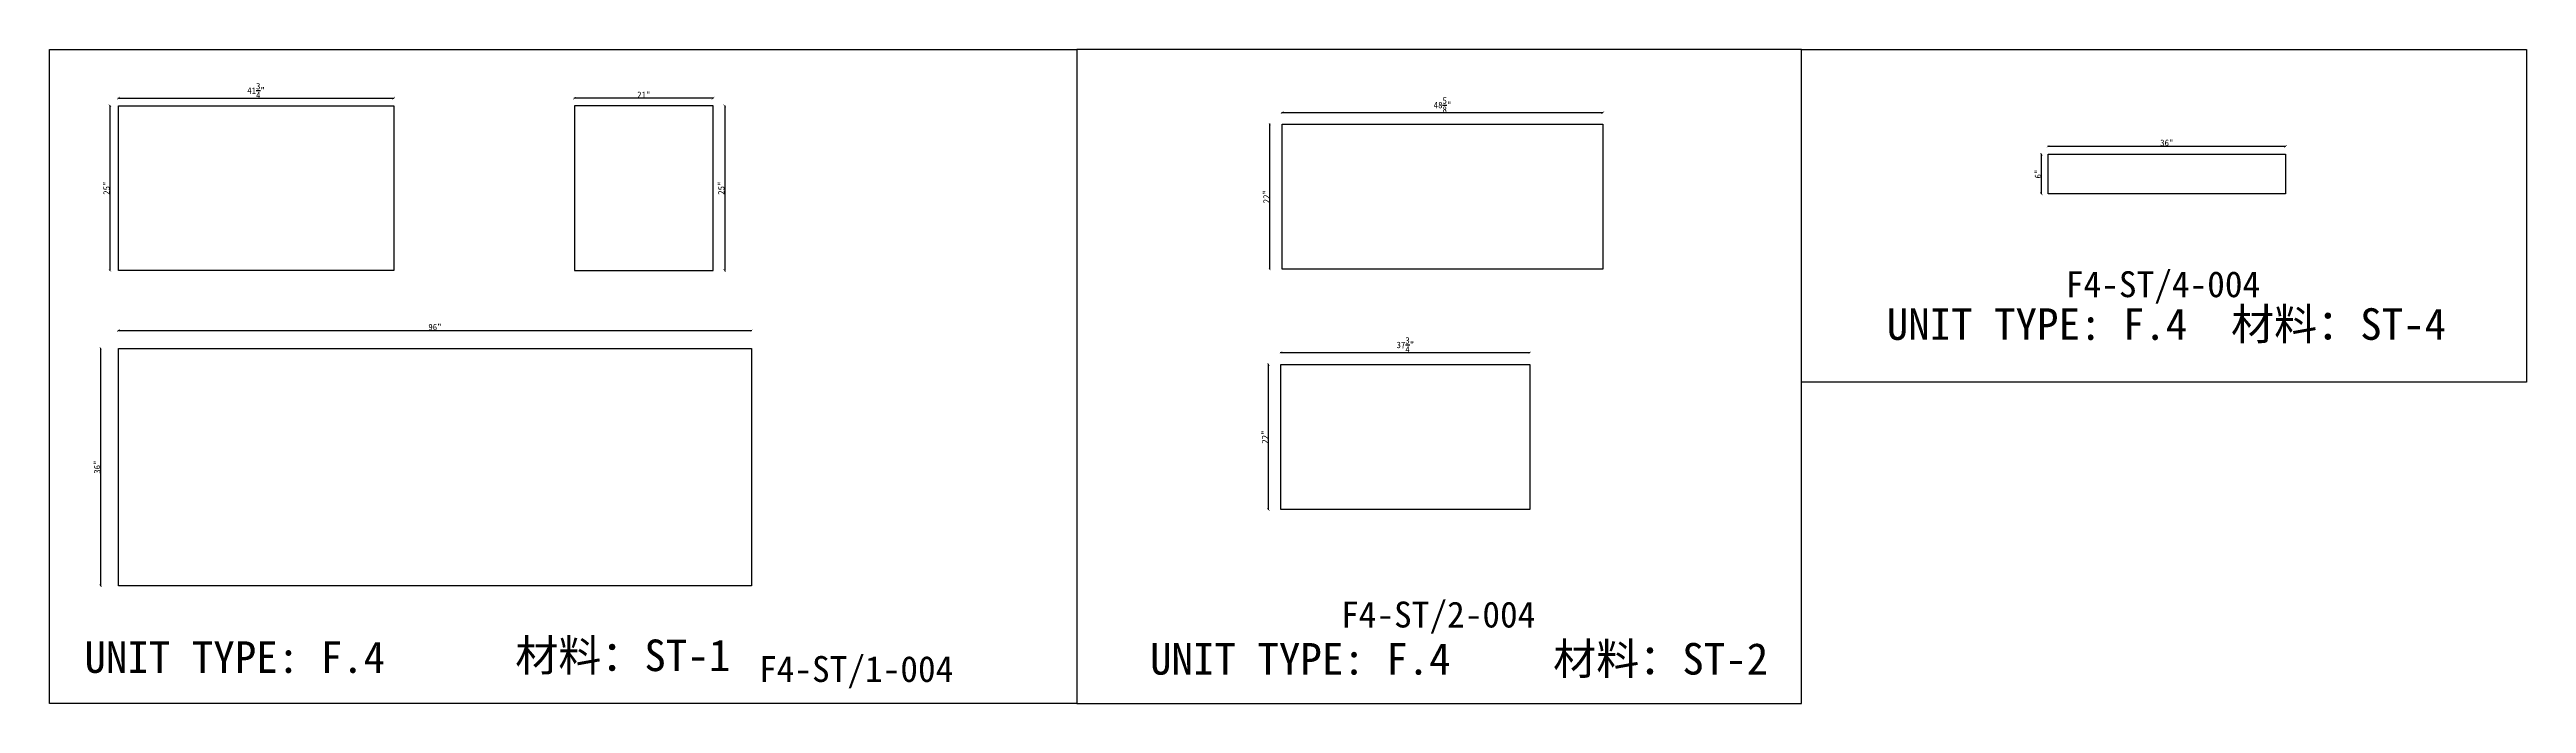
# Model space of a CAD drawing. Header units: millimetres. Extents: x -46966 to 138077, y -48408 to 2116.
# Drawn here: x 3188 to 12728, y -42461 to -39941 of the extents above; entities that cross this region are included whole.
import ezdxf
from ezdxf.enums import TextEntityAlignment as Align

# ---------------------------------------------------------------- set-up
doc = ezdxf.new("R2010")
doc.units = ezdxf.units.MM
doc.layers.add('PART_NUMBER', color=3, linetype='Continuous')
doc.styles.add('样式 1', font='')
doc.styles.get('样式 1').set_extended_font_data('NSimSun')
doc.dimstyles.new('副本 ISO-25', dxfattribs={"dimtxt": 25, "dimasz": 10, "dimexe": 1.5, "dimexo": 0.5, "dimtad": 1, "dimlfac": 0.03937, "dimlunit": 5, "dimtxsty": '样式 1', "dimblk": 'ARCHTICK', "dimcen": 2.5, "dimclrd": 256, "dimclrt": 1, "dimazin": 3, "dimtfac": 1, "dimtmove": 0, "dimatfit": 3, "dimfxlon": 1})

msp = doc.modelspace()

# ---------------------------------------------------------------- texts
at = {"style": '样式 1'}
for s, p in [('材料：ST-4', (11590.187, -41059.862)), ('UNIT TYPE: F.4', (10263.906, -41059.862)), ('UNIT TYPE: F.4', (3321.98, -42343.252)), ('材料：ST-1', (4981.267, -42336.597)), ('UNIT TYPE: F.4', (7426.391, -42350.03)), ('材料：ST-2', (8979.115, -42350.03))]:
    msp.add_text(s, height=121.5865, dxfattribs=at).set_placement(p)
at = {"layer": 'PART_NUMBER', "color": 3, "style": '样式 1'}
for s, p in [('F4-ST/4-004', (11328.366, -40845.535)), ('F4-ST/2-004', (8536.491, -42118.555)), ('F4-ST/1-004', (6294.61, -42328.555))]:
    msp.add_text(s, height=100, dxfattribs=at).set_placement(p, align=Align.MIDDLE_CENTER)

# ---------------------------------------------------------------- blocks, each defined once
blk = doc.blocks.new('_ArchTick')
at = {"color": 0, "linetype": 'ByBlock', "const_width": 0.15}
blk.add_lwpolyline([(-0.5, -0.5), (0.5, 0.5)], dxfattribs=at)
blk = doc.blocks.new('*D699')
at = {"color": 0, "lineweight": -2, "transparency": 16777216}
for p, q in [((3452.8, -40129.6), (3452.8, -40127.1)), ((4513.3, -40129.6), (4513.3, -40127.1))]:
    blk.add_line(p, q, dxfattribs=at)
at = {"lineweight": -2, "transparency": 16777216}
blk.add_line((3452.8, -40128.6), (4513.3, -40128.6), dxfattribs=at)
at = {"layer": 'Defpoints', "color": 0, "transparency": 16777216}
for p in [(3452.8, -40157.9), (4513.3, -40128.6), (4513.3, -40157.9)]:
    blk.add_point(p, dxfattribs=at)
at = {"lineweight": -2, "transparency": 16777216, "xscale": 10, "yscale": 10, "zscale": 10, "rotation": 180}
blk.add_blockref('_ArchTick', (3452.8, -40128.6), dxfattribs=at)
at = {"lineweight": -2, "transparency": 16777216, "xscale": 10, "yscale": 10, "zscale": 10}
blk.add_blockref('_ArchTick', (4513.3, -40128.6), dxfattribs=at)
at = {"color": 1, "transparency": 16777216, "insert": (3983, -40099.5), "char_height": 25, "attachment_point": 5, "style": '样式 1'}
blk.add_mtext('\\A1;41{\\H1x;\\S3/4;}"', dxfattribs=at)
blk = doc.blocks.new('*D700')
at = {"color": 0, "lineweight": -2, "transparency": 16777216}
for p, q in [((3421.1, -40157.9), (3418.6, -40157.9)), ((3421.1, -40792.9), (3418.6, -40792.9))]:
    blk.add_line(p, q, dxfattribs=at)
at = {"lineweight": -2, "transparency": 16777216}
blk.add_line((3420.1, -40157.9), (3420.1, -40792.9), dxfattribs=at)
at = {"layer": 'Defpoints', "color": 0, "transparency": 16777216}
for p in [(3452.8, -40157.9), (3420.1, -40792.9), (3452.8, -40792.9)]:
    blk.add_point(p, dxfattribs=at)
at = {"lineweight": -2, "transparency": 16777216, "xscale": 10, "yscale": 10, "zscale": 10}
for p, rotation in [((3420.1, -40157.9), 90), ((3420.1, -40792.9), 270)]:
    blk.add_blockref('_ArchTick', p, dxfattribs=dict(at, rotation=rotation))
at = {"color": 1, "transparency": 16777216, "insert": (3407, -40475.4), "char_height": 25, "attachment_point": 5, "rotation": 90, "style": '样式 1'}
blk.add_mtext('\\A1;25"', dxfattribs=at)
blk = doc.blocks.new('*D701')
at = {"color": 0, "lineweight": -2, "transparency": 16777216}
for p, q in [((5209.8, -40129.6), (5209.8, -40127.1)), ((5743.2, -40129.6), (5743.2, -40127.1))]:
    blk.add_line(p, q, dxfattribs=at)
at = {"lineweight": -2, "transparency": 16777216}
blk.add_line((5743.2, -40128.6), (5209.8, -40128.6), dxfattribs=at)
at = {"layer": 'Defpoints', "color": 0, "transparency": 16777216}
for p in [(5209.8, -40128.6), (5209.8, -40157.9), (5743.2, -40157.9)]:
    blk.add_point(p, dxfattribs=at)
at = {"lineweight": -2, "transparency": 16777216, "xscale": 10, "yscale": 10, "zscale": 10, "rotation": 180}
blk.add_blockref('_ArchTick', (5209.8, -40128.6), dxfattribs=at)
at = {"lineweight": -2, "transparency": 16777216, "xscale": 10, "yscale": 10, "zscale": 10}
blk.add_blockref('_ArchTick', (5743.2, -40128.6), dxfattribs=at)
at = {"color": 1, "transparency": 16777216, "insert": (5476.5, -40115.5), "char_height": 25, "attachment_point": 5, "style": '样式 1'}
blk.add_mtext('\\A1;21"', dxfattribs=at)
blk = doc.blocks.new('*D702')
at = {"color": 0, "lineweight": -2, "transparency": 16777216}
for p, q in [((5787.1, -40157.9), (5789.6, -40157.9)), ((5787.1, -40792.9), (5789.6, -40792.9))]:
    blk.add_line(p, q, dxfattribs=at)
at = {"lineweight": -2, "transparency": 16777216}
blk.add_line((5788.1, -40157.9), (5788.1, -40792.9), dxfattribs=at)
at = {"layer": 'Defpoints', "color": 0, "transparency": 16777216}
for p in [(5743.2, -40157.9), (5743.2, -40792.9), (5788.1, -40792.9)]:
    blk.add_point(p, dxfattribs=at)
at = {"lineweight": -2, "transparency": 16777216, "xscale": 10, "yscale": 10, "zscale": 10}
for p, rotation in [((5788.1, -40157.9), 90), ((5788.1, -40792.9), 270)]:
    blk.add_blockref('_ArchTick', p, dxfattribs=dict(at, rotation=rotation))
at = {"color": 1, "transparency": 16777216, "insert": (5775, -40475.4), "char_height": 25, "attachment_point": 5, "rotation": 90, "style": '样式 1'}
blk.add_mtext('\\A1;25"', dxfattribs=at)
blk = doc.blocks.new('*D703')
at = {"color": 0, "lineweight": -2, "transparency": 16777216}
for p, q in [((3452.8, -41025), (3452.8, -41022.5)), ((5891.2, -41025), (5891.2, -41022.5))]:
    blk.add_line(p, q, dxfattribs=at)
at = {"lineweight": -2, "transparency": 16777216}
blk.add_line((3452.8, -41024), (5891.2, -41024), dxfattribs=at)
at = {"layer": 'Defpoints', "color": 0, "transparency": 16777216}
for p in [(5891.2, -41024), (3452.8, -41093.3), (5891.2, -41093.3)]:
    blk.add_point(p, dxfattribs=at)
at = {"lineweight": -2, "transparency": 16777216, "xscale": 10, "yscale": 10, "zscale": 10, "rotation": 180}
blk.add_blockref('_ArchTick', (3452.8, -41024), dxfattribs=at)
at = {"lineweight": -2, "transparency": 16777216, "xscale": 10, "yscale": 10, "zscale": 10}
blk.add_blockref('_ArchTick', (5891.2, -41024), dxfattribs=at)
at = {"color": 1, "transparency": 16777216, "insert": (4672, -41010.9), "char_height": 25, "attachment_point": 5, "style": '样式 1'}
blk.add_mtext('\\A1;96"', dxfattribs=at)
blk = doc.blocks.new('*D704')
at = {"color": 0, "lineweight": -2, "transparency": 16777216}
for p, q in [((3385, -41093.3), (3382.5, -41093.3)), ((3385, -42007.7), (3382.5, -42007.7))]:
    blk.add_line(p, q, dxfattribs=at)
at = {"lineweight": -2, "transparency": 16777216}
blk.add_line((3384, -41093.3), (3384, -42007.7), dxfattribs=at)
at = {"layer": 'Defpoints', "color": 0, "transparency": 16777216}
for p in [(3452.8, -41093.3), (3384, -42007.7), (3452.8, -42007.7)]:
    blk.add_point(p, dxfattribs=at)
at = {"lineweight": -2, "transparency": 16777216, "xscale": 10, "yscale": 10, "zscale": 10}
for p, rotation in [((3384, -41093.3), 90), ((3384, -42007.7), 270)]:
    blk.add_blockref('_ArchTick', p, dxfattribs=dict(at, rotation=rotation))
at = {"color": 1, "transparency": 16777216, "insert": (3370.9, -41550.5), "char_height": 25, "attachment_point": 5, "rotation": 90, "style": '样式 1'}
blk.add_mtext('\\A1;36"', dxfattribs=at)
blk = doc.blocks.new('*D705')
at = {"color": 0, "lineweight": -2, "transparency": 16777216}
for p, q in [((7935.4, -40185.1), (7935.4, -40182.6)), ((9170.5, -40185.1), (9170.5, -40182.6))]:
    blk.add_line(p, q, dxfattribs=at)
at = {"lineweight": -2, "transparency": 16777216}
blk.add_line((7935.4, -40184.1), (9170.5, -40184.1), dxfattribs=at)
at = {"layer": 'Defpoints', "color": 0, "transparency": 16777216}
for p in [(7935.4, -40228.7), (9170.5, -40184.1), (9170.5, -40228.7)]:
    blk.add_point(p, dxfattribs=at)
at = {"lineweight": -2, "transparency": 16777216, "xscale": 10, "yscale": 10, "zscale": 10, "rotation": 180}
blk.add_blockref('_ArchTick', (7935.4, -40184.1), dxfattribs=at)
at = {"lineweight": -2, "transparency": 16777216, "xscale": 10, "yscale": 10, "zscale": 10}
blk.add_blockref('_ArchTick', (9170.5, -40184.1), dxfattribs=at)
at = {"color": 1, "transparency": 16777216, "insert": (8553, -40155), "char_height": 25, "attachment_point": 5, "style": '样式 1'}
blk.add_mtext('\\A1;48{\\H1x;\\S5/8;}"', dxfattribs=at)
blk = doc.blocks.new('*D706')
at = {"color": 0, "lineweight": -2, "transparency": 16777216}
for p, q in [((7888.7, -40228.7), (7886.2, -40228.7)), ((7888.7, -40787.5), (7886.2, -40787.5))]:
    blk.add_line(p, q, dxfattribs=at)
at = {"lineweight": -2, "transparency": 16777216}
blk.add_line((7887.7, -40787.5), (7887.7, -40228.7), dxfattribs=at)
at = {"layer": 'Defpoints', "color": 0, "transparency": 16777216}
for p in [(7887.7, -40228.7), (7935.4, -40228.7), (7935.4, -40787.5)]:
    blk.add_point(p, dxfattribs=at)
at = {"lineweight": -2, "transparency": 16777216, "xscale": 10, "yscale": 10, "zscale": 10}
for p, rotation in [((7887.7, -40228.7), 90), ((7887.7, -40787.5), 270)]:
    blk.add_blockref('_ArchTick', p, dxfattribs=dict(at, rotation=rotation))
at = {"color": 1, "transparency": 16777216, "insert": (7874.6, -40508.1), "char_height": 25, "attachment_point": 5, "rotation": 90, "style": '样式 1'}
blk.add_mtext('\\A1;22"', dxfattribs=at)
blk = doc.blocks.new('*D707')
at = {"color": 0, "lineweight": -2, "transparency": 16777216}
for p, q in [((7930.5, -41109.6), (7930.5, -41107.1)), ((8889.3, -41109.6), (8889.3, -41107.1))]:
    blk.add_line(p, q, dxfattribs=at)
at = {"lineweight": -2, "transparency": 16777216}
blk.add_line((7930.5, -41108.6), (8889.3, -41108.6), dxfattribs=at)
at = {"layer": 'Defpoints', "color": 0, "transparency": 16777216}
for p in [(8889.3, -41108.6), (7930.5, -41155.4), (8889.3, -41155.4)]:
    blk.add_point(p, dxfattribs=at)
at = {"lineweight": -2, "transparency": 16777216, "xscale": 10, "yscale": 10, "zscale": 10, "rotation": 180}
blk.add_blockref('_ArchTick', (7930.5, -41108.6), dxfattribs=at)
at = {"lineweight": -2, "transparency": 16777216, "xscale": 10, "yscale": 10, "zscale": 10}
blk.add_blockref('_ArchTick', (8889.3, -41108.6), dxfattribs=at)
at = {"color": 1, "transparency": 16777216, "insert": (8409.9, -41079.5), "char_height": 25, "attachment_point": 5, "style": '样式 1'}
blk.add_mtext('\\A1;37{\\H1x;\\S3/4;}"', dxfattribs=at)
blk = doc.blocks.new('*D708')
at = {"color": 0, "lineweight": -2, "transparency": 16777216}
for p, q in [((7883.4, -41155.4), (7880.9, -41155.4)), ((7883.4, -41714.2), (7880.9, -41714.2))]:
    blk.add_line(p, q, dxfattribs=at)
at = {"lineweight": -2, "transparency": 16777216}
blk.add_line((7882.4, -41714.2), (7882.4, -41155.4), dxfattribs=at)
at = {"layer": 'Defpoints', "color": 0, "transparency": 16777216}
for p in [(7882.4, -41155.4), (7930.5, -41155.4), (7930.5, -41714.2)]:
    blk.add_point(p, dxfattribs=at)
at = {"lineweight": -2, "transparency": 16777216, "xscale": 10, "yscale": 10, "zscale": 10}
for p, rotation in [((7882.4, -41155.4), 90), ((7882.4, -41714.2), 270)]:
    blk.add_blockref('_ArchTick', p, dxfattribs=dict(at, rotation=rotation))
at = {"color": 1, "transparency": 16777216, "insert": (7869.2, -41434.8), "char_height": 25, "attachment_point": 5, "rotation": 90, "style": '样式 1'}
blk.add_mtext('\\A1;22"', dxfattribs=at)
blk = doc.blocks.new('*D709')
at = {"color": 0, "lineweight": -2, "transparency": 16777216}
for p, q in [((10885.6, -40314.9), (10885.6, -40312.4)), ((11800, -40314.9), (11800, -40312.4))]:
    blk.add_line(p, q, dxfattribs=at)
at = {"lineweight": -2, "transparency": 16777216}
blk.add_line((10885.6, -40313.9), (11800, -40313.9), dxfattribs=at)
at = {"layer": 'Defpoints', "color": 0, "transparency": 16777216}
for p in [(10885.6, -40344.7), (11800, -40313.9), (11800, -40344.7)]:
    blk.add_point(p, dxfattribs=at)
at = {"lineweight": -2, "transparency": 16777216, "xscale": 10, "yscale": 10, "zscale": 10, "rotation": 180}
blk.add_blockref('_ArchTick', (10885.6, -40313.9), dxfattribs=at)
at = {"lineweight": -2, "transparency": 16777216, "xscale": 10, "yscale": 10, "zscale": 10}
blk.add_blockref('_ArchTick', (11800, -40313.9), dxfattribs=at)
at = {"color": 1, "transparency": 16777216, "insert": (11342.8, -40300.7), "char_height": 25, "attachment_point": 5, "style": '样式 1'}
blk.add_mtext('\\A1;36"', dxfattribs=at)
blk = doc.blocks.new('*D710')
at = {"color": 0, "lineweight": -2, "transparency": 16777216}
for p, q in [((10860.8, -40344.7), (10858.3, -40344.7)), ((10860.8, -40497.1), (10858.3, -40497.1))]:
    blk.add_line(p, q, dxfattribs=at)
at = {"lineweight": -2, "transparency": 16777216}
blk.add_line((10859.8, -40497.1), (10859.8, -40344.7), dxfattribs=at)
at = {"layer": 'Defpoints', "color": 0, "transparency": 16777216}
for p in [(10859.8, -40344.7), (10885.6, -40344.7), (10885.6, -40497.1)]:
    blk.add_point(p, dxfattribs=at)
at = {"lineweight": -2, "transparency": 16777216, "xscale": 10, "yscale": 10, "zscale": 10}
for p, rotation in [((10859.8, -40344.7), 90), ((10859.8, -40497.1), 270)]:
    blk.add_blockref('_ArchTick', p, dxfattribs=dict(at, rotation=rotation))
at = {"color": 1, "transparency": 16777216, "insert": (10846.6, -40420.9), "char_height": 25, "attachment_point": 5, "rotation": 90, "style": '样式 1'}
blk.add_mtext('\\A1;6"', dxfattribs=at)

# ---------------------------------------------------------------- dimensions: what is measured, and where the dimension line sits
for base, p1, p2, picture, middle in [((4513.253, -40128.586), (3452.803, -40157.923), (4513.253, -40157.923), '*D699', (3983.028, -40099.493)), ((5209.79, -40128.586), (5743.19, -40157.923), (5209.79, -40157.923), '*D701', (5476.49, -40115.461)), ((9170.519, -40184.135), (7935.444, -40228.664), (9170.519, -40228.664), '*D705', (8552.981, -40155.042)), ((11799.998, -40313.869), (10885.598, -40344.705), (11799.998, -40344.705), '*D709', (11342.798, -40300.744)), ((5891.203, -41024.03), (3452.803, -41093.315), (5891.203, -41093.315), '*D703', (4672.003, -41010.905)), ((8889.318, -41108.568), (7930.468, -41155.425), (8889.318, -41155.425), '*D707', (8409.893, -41079.475))]:
    dim = msp.add_linear_dim(base=base, p1=p1, p2=p2, dimstyle='副本 ISO-25')
    dim.commit()
    dim.dimension.update_dxf_attribs({"geometry": picture, "text_midpoint": middle})
for base, p1, p2, picture, middle in [((3420.079, -40792.923), (3452.803, -40157.923), (3452.803, -40792.923), '*D700', (3406.954, -40475.423)), ((5788.087, -40792.923), (5743.19, -40157.923), (5743.19, -40792.923), '*D702', (5774.962, -40475.423)), ((7887.681, -40228.664), (7935.444, -40787.464), (7935.444, -40228.664), '*D706', (7874.556, -40508.064)), ((10859.763, -40344.705), (10885.598, -40497.105), (10885.598, -40344.705), '*D710', (10846.638, -40420.905)), ((3384.033, -42007.715), (3452.803, -41093.315), (3452.803, -42007.715), '*D704', (3370.908, -41550.515)), ((7882.36, -41155.425), (7930.468, -41714.225), (7930.468, -41155.425), '*D708', (7869.235, -41434.825))]:
    dim = msp.add_linear_dim(base=base, p1=p1, p2=p2, angle=90, dimstyle='副本 ISO-25')
    dim.commit()
    dim.dimension.update_dxf_attribs({"geometry": picture, "text_midpoint": middle})

# ---------------------------------------------------------------- linework, layer by layer
at = {"color": 1}
for points in [[(3187.523, -39940.968), (7144.404, -39940.968), (7144.404, -42461.386), (3187.523, -42461.386)], [(7144.404, -42461.386), (9936.279, -42461.386), (9936.279, -39940.968), (7144.404, -39940.968)], [(9936.279, -39940.968), (12728.153, -39940.968), (12728.153, -41223.366), (9936.279, -41223.366)]]:
    msp.add_lwpolyline(points, close=True, dxfattribs=at)
for points in [[(3452.803, -40157.923), (4513.253, -40157.923), (4513.253, -40792.923), (3452.803, -40792.923)], [(5209.79, -40792.923), (5743.19, -40792.923), (5743.19, -40157.923), (5209.79, -40157.923)], [(7935.444, -40228.664), (9170.519, -40228.664), (9170.519, -40787.464), (7935.444, -40787.464)], [(10885.598, -40344.705), (11799.998, -40344.705), (11799.998, -40497.105), (10885.598, -40497.105)], [(3452.803, -41093.315), (5891.203, -41093.315), (5891.203, -42007.715), (3452.803, -42007.715)], [(7930.468, -41155.425), (8889.318, -41155.425), (8889.318, -41714.225), (7930.468, -41714.225)]]:
    msp.add_lwpolyline(points, close=True)

msp.set_redraw_order([(e.dxf.handle, doc.entitydb.next_handle()) for e in msp.query("TEXT MTEXT ATTDEF DIMENSION ARC_DIMENSION")])  # texts and dimensions are drawn at this point

doc.saveas('drawing.dxf')
